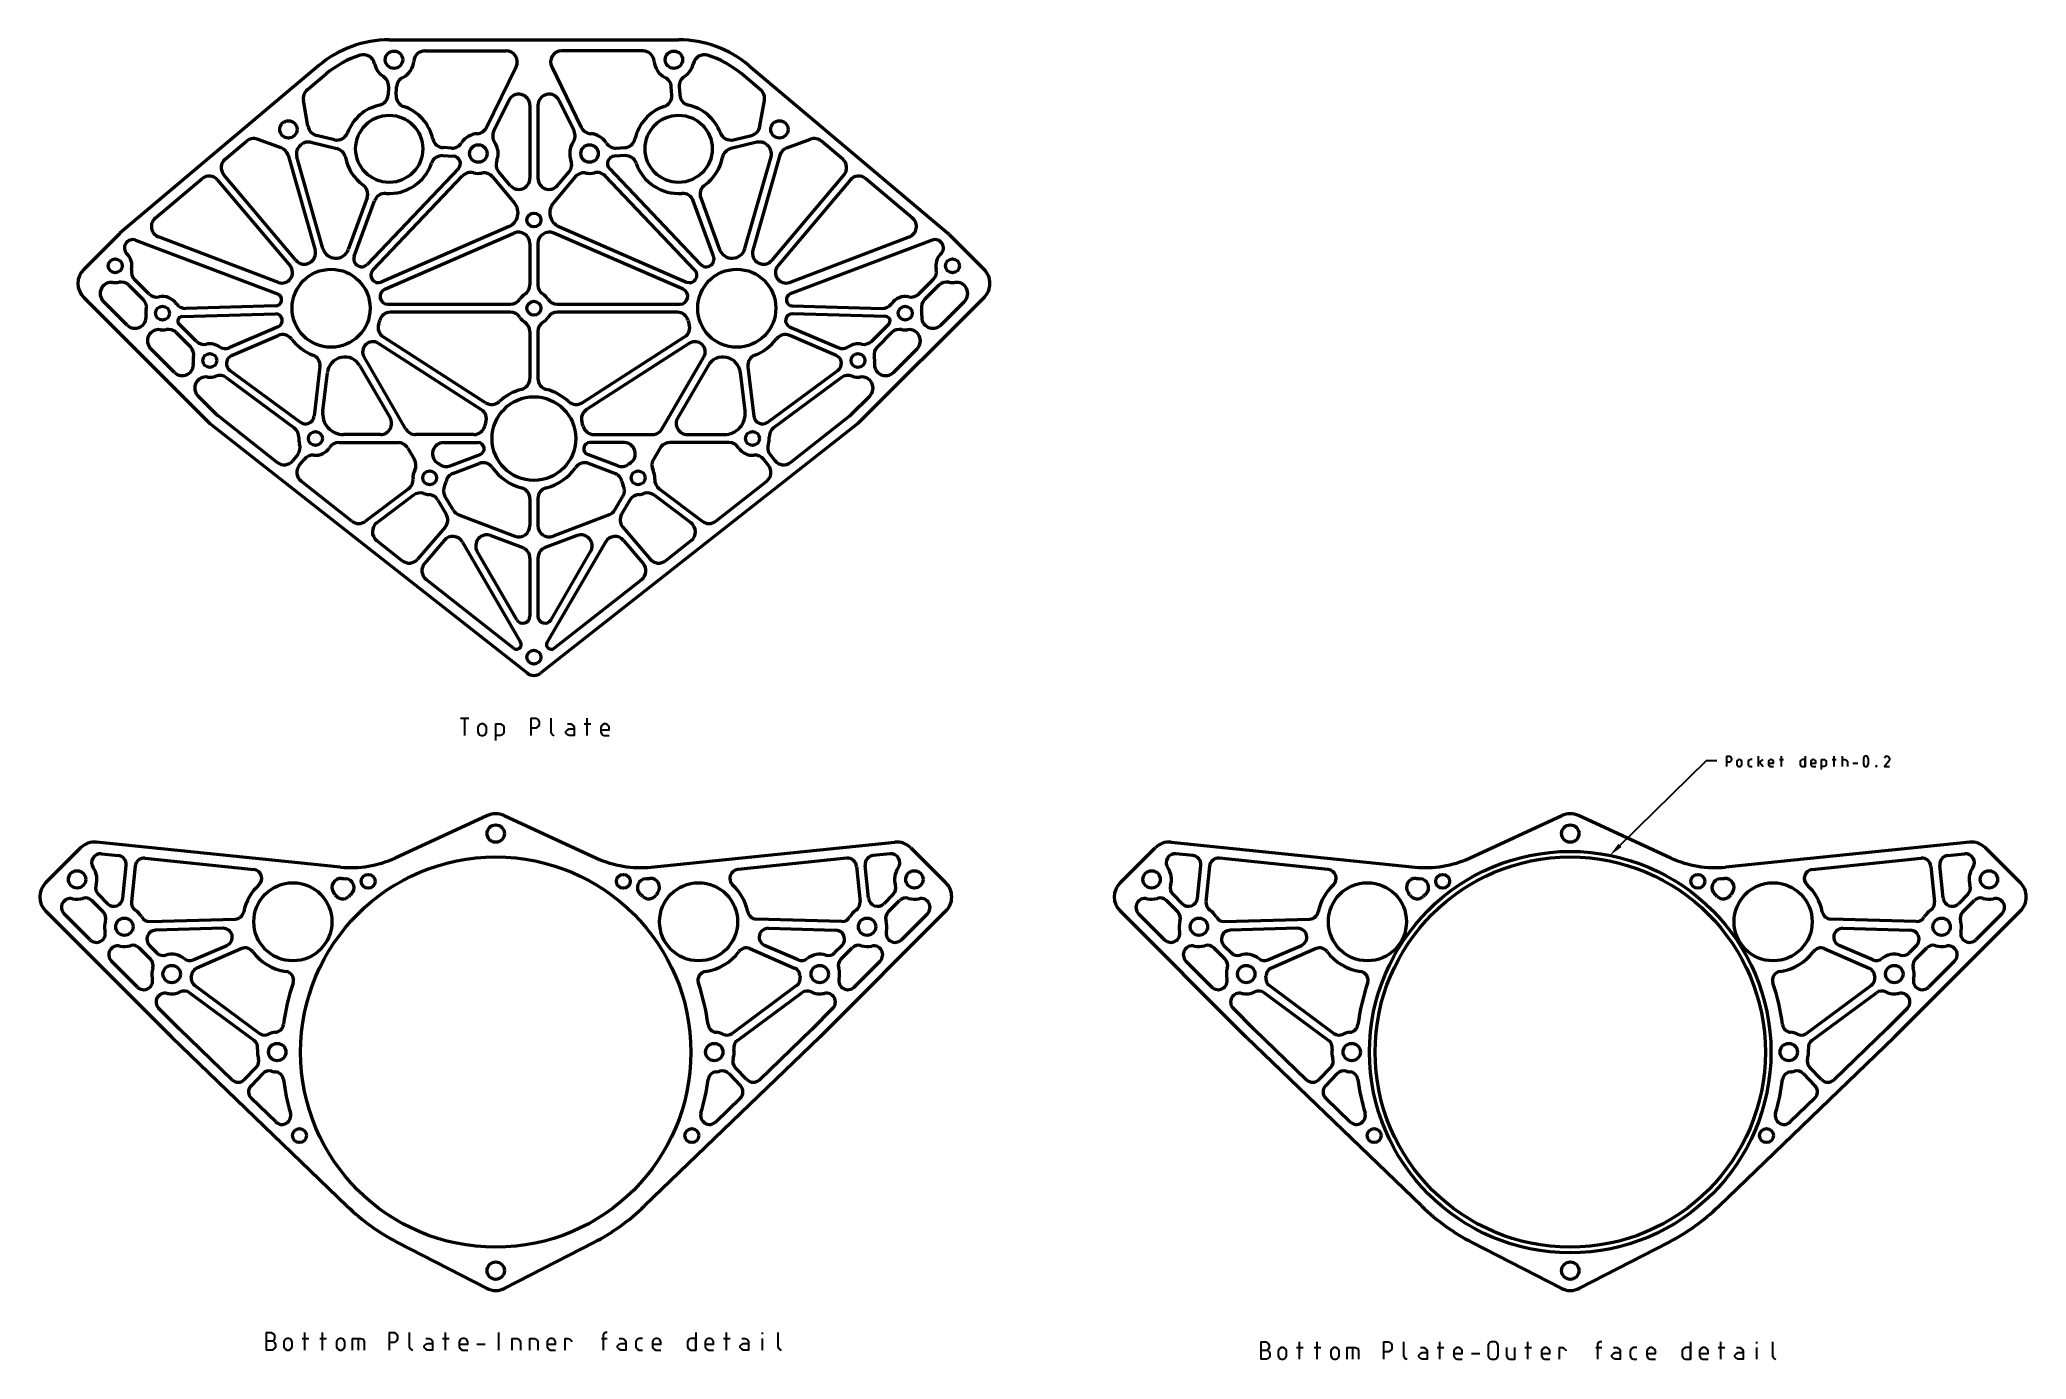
# Model space of a CAD drawing. Extents: x 6 to 572, y 15 to 390.
import ezdxf

# ---------------------------------------------------------------- set-up
doc = ezdxf.new("R2010")
doc.units = 0

msp = doc.modelspace()

# ---------------------------------------------------------------- linework, layer by layer
at = {"color": 7, "lineweight": 50}
for p, q in [((105.516983, 390.302979), (187.911743, 390.302979)), ((115.666931, 387.12796), (138.805222, 387.12796)), ((177.761795, 387.12796), (154.623489, 387.12796)), ((85.497681, 382.988007), (28.842033, 335.204865)), ((82.149994, 376.011139), (87.544647, 380.560974)), ((141.657822, 382.55896), (133.234192, 365.321442)), ((151.770889, 382.55896), (160.194534, 365.321442)), ((211.278717, 376.011139), (205.884079, 380.560974)), ((207.93103, 382.988007), (264.5867, 335.204865)), ((105.315292, 376.989014), (105.188644, 374.606598)), ((107.47142, 374.48526), (107.598068, 376.867645)), ((185.957306, 374.48526), (185.830658, 376.867645)), ((188.113434, 376.989014), (188.240082, 374.606598)), ((82.369942, 365.768341), (81.071587, 373.024902)), ((135.288055, 364.317749), (139.543762, 373.026306)), ((145.571365, 371.632263), (145.571365, 350.861206)), ((147.857361, 371.632263), (147.857361, 350.861206)), ((158.140656, 364.317749), (153.884964, 373.026306)), ((211.058777, 365.768341), (212.357132, 373.024902)), ((89.903023, 361.829437), (84.782059, 363.062531)), ((203.525696, 361.829437), (208.646667, 363.062531)), ((58.786156, 356.306152), (64.828339, 361.40213)), ((74.718987, 359.518219), (67.953705, 361.961304)), ((76.693878, 357.402588), (84.387604, 330.420624)), ((86.649681, 330.824066), (79.198494, 356.955475)), ((83.212662, 361.089081), (90.63974, 359.30072)), ((120.750763, 357.297028), (123.790009, 357.135468)), ((123.254517, 359.453156), (120.872116, 359.579803)), ((172.677948, 357.297028), (169.638702, 357.135468)), ((170.17421, 359.453156), (172.55661, 359.579803)), ((210.216064, 361.089081), (202.788971, 359.30072)), ((206.779037, 330.824066), (214.230225, 356.955475)), ((216.734833, 357.402588), (209.041107, 330.420624)), ((218.709732, 359.518219), (225.475006, 361.961304)), ((234.642578, 356.306152), (228.600372, 361.40213)), ((38.909004, 339.54187), (52.184578, 350.738434)), ((78.919601, 327.509613), (58.406067, 351.832153)), ((125.199669, 353.591003), (99.267029, 326.340881)), ((100.86132, 324.700134), (126.402199, 351.538574)), ((134.941788, 351.263855), (141.20105, 343.776703)), ((139.960449, 348.824799), (136.695633, 352.730072)), ((158.486938, 351.263855), (152.227676, 343.776703)), ((153.468262, 348.824799), (156.733078, 352.730072)), ((192.567398, 324.700134), (167.02652, 351.538574)), ((168.22905, 353.591003), (194.161697, 326.340881)), ((214.509125, 327.509613), (235.022644, 351.832153)), ((254.519714, 339.54187), (241.244141, 350.738434)), ((56.658592, 350.358337), (77.270775, 325.918823)), ((99.194016, 345.254761), (93.834946, 330.565125)), ((194.234711, 345.254761), (199.593781, 330.565125)), ((236.770126, 350.358337), (216.157944, 325.918823)), ((95.56501, 328.637299), (101.34156, 344.471283)), ((197.863708, 328.637299), (192.087158, 344.471283)), ((28.48941, 334.880951), (18.521332, 324.912842)), ((73.946335, 321.223694), (39.831322, 334.145691)), ((139.629623, 337.129181), (103.237206, 321.302185)), ((104.226486, 319.239594), (141.025345, 335.243347)), ((189.20224, 319.239594), (152.403381, 335.243347)), ((153.799103, 337.129181), (190.191513, 321.302185)), ((219.482391, 321.223694), (253.597397, 334.145691)), ((264.939301, 334.880951), (274.90741, 324.912842)), ((33.299171, 333.224792), (73.715721, 317.915894)), ((145.571365, 332.263062), (145.571365, 320.50296)), ((147.857361, 332.263062), (147.857361, 320.50296)), ((260.129547, 333.224792), (219.712997, 317.915894)), ((18.521332, 316.92041), (54.442352, 280.99939)), ((31.402855, 320.382965), (35.454239, 316.331573)), ((37.070686, 317.948029), (33.019302, 321.99939)), ((274.90741, 316.92041), (238.986359, 280.99939)), ((256.358032, 317.948029), (260.409424, 321.99939)), ((262.025879, 320.382965), (257.974487, 316.331573)), ((30.869179, 309.062714), (24.133987, 315.797913)), ((46.507416, 311.449768), (73.096397, 312.232483)), ((73.14579, 314.520935), (47.595688, 313.768799)), ((105.11145, 314.985718), (140.054123, 314.985718)), ((140.054123, 312.699707), (105.871185, 312.699707)), ((153.374603, 314.985718), (188.317276, 314.985718)), ((187.557541, 312.699707), (153.374603, 312.699707)), ((220.282928, 314.520935), (245.833038, 313.768799)), ((246.921295, 311.449768), (220.332321, 312.232483)), ((262.55954, 309.062714), (269.294739, 315.797913)), ((44.873245, 306.912567), (48.924629, 302.861206)), ((50.541077, 304.477631), (45.672249, 309.346466)), ((73.902771, 308.597534), (60.105415, 302.647034)), ((60.641449, 300.388672), (73.866737, 306.092468)), ((132.958649, 286.929504), (103.804459, 305.658966)), ((145.571365, 307.182465), (145.571365, 293.817932)), ((147.857361, 307.182465), (147.857361, 293.817932)), ((160.470078, 286.929504), (189.624268, 305.658966)), ((219.52594, 308.597534), (233.323303, 302.647034)), ((232.787262, 300.388672), (219.561981, 306.092468)), ((242.88765, 304.477631), (247.75647, 309.346466)), ((248.555481, 306.912567), (244.504089, 302.861206)), ((44.339561, 295.592316), (37.60437, 302.327515)), ((110.268341, 279.455933), (98.328415, 299.989624)), ((102.374725, 303.860382), (131.723053, 285.006165)), ((191.054001, 303.860382), (161.705658, 285.006165)), ((183.16037, 279.455933), (195.100311, 299.989624)), ((249.089157, 295.592316), (255.824341, 302.327515)), ((80.105598, 281.395264), (60.153084, 296.156738)), ((85.794144, 297.180328), (84.101517, 283.117889)), ((86.580902, 284.587433), (87.902985, 295.57135)), ((97.144547, 297.477936), (105.767899, 282.647888)), ((196.28418, 297.477936), (187.660828, 282.647888)), ((206.847824, 284.587433), (205.525742, 295.57135)), ((207.634583, 297.180328), (209.327209, 283.117889)), ((213.32312, 281.395264), (233.275635, 296.156738)), ((56.446556, 283.485321), (51.074753, 288.857117)), ((59.116753, 294.079834), (78.45034, 279.776245)), ((234.311966, 294.079834), (214.978378, 279.776245)), ((236.982162, 283.485321), (242.353973, 288.857117)), ((73.647278, 269.937439), (56.672607, 283.284698)), ((219.781448, 269.937439), (236.756104, 283.284698)), ((54.442352, 280.99939), (144.751862, 209.988571)), ((103.023186, 277.876892), (92.532158, 277.876892)), ((129.630356, 277.876892), (113.013046, 277.876892)), ((238.986359, 280.99939), (148.676849, 209.988571)), ((163.79837, 277.876892), (180.415665, 277.876892)), ((190.405533, 277.876892), (200.896561, 277.876892)), ((79.469109, 272.204834), (78.105614, 270.470795)), ((91.1446, 275.590881), (108.04483, 275.590881)), ((110.789543, 274.011902), (112.697746, 270.730255)), ((121.01181, 275.590881), (130.769333, 275.590881)), ((122.861008, 268.967133), (131.390442, 272.181885)), ((170.567719, 268.967133), (162.038284, 272.181885)), ((172.416901, 275.590881), (162.659393, 275.590881)), ((182.639175, 274.011902), (180.730972, 270.730255)), ((202.284119, 275.590881), (185.383881, 275.590881)), ((213.95961, 272.204834), (215.323105, 270.470795)), ((79.902618, 269.0578), (81.266113, 270.79184)), ((123.668648, 266.82428), (131.132431, 269.63739)), ((169.760071, 266.82428), (162.296295, 269.63739)), ((213.526093, 269.0578), (212.162613, 270.79184)), ((94.903397, 253.223648), (80.435974, 264.599457)), ((111.031052, 262.445618), (98.780266, 253.186554)), ((112.411812, 260.618713), (101.974472, 252.73024)), ((123.671158, 256.406372), (121.369797, 260.364136)), ((169.757553, 256.406372), (172.058914, 260.364136)), ((181.016907, 260.618713), (191.454254, 252.73024)), ((182.397675, 262.445618), (194.648453, 253.186554)), ((198.52533, 253.223648), (212.992752, 264.599457)), ((119.393608, 259.215027), (121.735443, 255.187653)), ((125.291229, 255.033218), (141.271713, 248.980164)), ((145.571365, 259.649902), (145.571365, 251.94931)), ((147.857361, 259.649902), (147.857361, 251.94931)), ((168.137497, 255.033218), (152.156998, 248.980164)), ((174.03511, 259.215027), (171.693283, 255.187653)), ((121.403564, 251.527954), (113.595245, 242.398636)), ((134.430298, 249.122772), (143.520996, 245.679413)), ((158.998428, 249.122772), (149.907715, 245.679413)), ((172.025162, 251.527954), (179.833481, 242.398636)), ((109.21991, 241.966492), (101.926361, 247.701447)), ((121.179123, 247.742386), (115.567192, 241.18103)), ((126.33667, 247.274673), (142.925735, 218.74556)), ((141.842407, 225.156296), (130.560944, 244.557632)), ((167.092056, 247.274673), (150.502975, 218.74556)), ((151.586319, 225.156296), (162.867783, 244.557632)), ((172.249603, 247.742386), (177.861526, 241.18103)), ((184.208801, 241.966492), (191.502365, 247.701447)), ((145.571365, 242.710281), (145.571365, 226.161652)), ((147.857361, 242.710281), (147.857361, 226.161652)), ((140.943268, 217.022263), (116.017532, 236.62149)), ((152.485458, 217.022263), (177.411194, 236.62149)), ((133.477524, 169.404968), (107.183388, 157.30545)), ((138.202469, 169.404968), (164.496613, 157.30545)), ((413.158661, 157.30545), (439.452789, 169.404968)), ((470.471893, 157.30545), (444.177734, 169.404968)), ((17.615051, 160.187988), (7.646973, 150.219894)), ((91.589676, 154.714249), (22.186386, 161.813934)), ((23.561417, 158.481689), (28.339783, 157.992889)), ((180.090332, 154.714249), (249.493622, 161.813934)), ((248.118591, 158.481689), (243.34021, 157.992889)), ((254.064941, 160.187988), (264.03302, 150.219894)), ((313.622253, 150.219894), (323.590332, 160.187988)), ((328.161652, 161.813934), (397.564941, 154.714249)), ((334.315063, 157.992889), (329.536682, 158.481689)), ((555.468872, 161.813934), (486.065613, 154.714249)), ((549.315491, 157.992889), (554.093872, 158.481689)), ((570.008301, 150.219894), (560.040222, 160.187988)), ((29.649994, 145.841431), (30.608116, 155.207581)), ((33.134926, 154.949112), (32.098961, 144.82196)), ((35.920227, 157.217438), (66.925896, 154.045685)), ((235.759781, 157.217438), (204.754105, 154.045685)), ((238.545074, 154.949112), (239.581039, 144.82196)), ((242.029999, 145.841431), (241.071884, 155.207581)), ((335.625275, 145.841431), (336.583374, 155.207581)), ((339.110199, 154.949112), (338.074219, 144.82196)), ((372.901184, 154.045685), (341.895508, 157.217438)), ((510.72937, 154.045685), (541.735046, 157.217438)), ((544.520325, 154.949112), (545.556335, 144.82196)), ((548.005249, 145.841431), (547.04718, 155.207581)), ((7.646973, 142.227463), (43.567993, 106.306442)), ((20.336655, 134.027908), (12.917793, 141.446777)), ((24.071983, 141.966919), (20.856796, 145.182098)), ((22.652847, 146.978149), (25.327133, 144.303864)), ((264.03302, 142.227463), (228.112, 106.306442)), ((249.027161, 146.978149), (246.352875, 144.303864)), ((247.608032, 141.966919), (250.823212, 145.182098)), ((251.343353, 134.027908), (258.762207, 141.446777)), ((349.543274, 106.306442), (313.622253, 142.227463)), ((318.893066, 141.446777), (326.31192, 134.027908)), ((330.047241, 141.966919), (326.832062, 145.182098)), ((328.628113, 146.978149), (331.302399, 144.303864)), ((534.08728, 106.306442), (570.008301, 142.227463)), ((555.002441, 146.978149), (552.328125, 144.303864)), ((553.583313, 141.966919), (556.798462, 145.182098)), ((564.737488, 141.446777), (557.318604, 134.027908)), ((37.308617, 139.220169), (61.655823, 139.936905)), ((58.190773, 137.293793), (38.959587, 136.727661)), ((234.371384, 139.220169), (210.02417, 139.936905)), ((213.489227, 137.293793), (232.720413, 136.727661)), ((343.283875, 139.220169), (367.631104, 139.936905)), ((364.166046, 137.293793), (344.934875, 136.727661)), ((540.34668, 139.220169), (515.999451, 139.936905)), ((519.464478, 137.293793), (538.695679, 136.727661)), ((37.542366, 128.496521), (34.327179, 131.7117)), ((37.238281, 132.392715), (39.338417, 130.292572)), ((49.723709, 128.304855), (59.2714, 132.422562)), ((63.529083, 131.492645), (50.729591, 125.972519)), ((208.150909, 131.492645), (220.950409, 125.972519)), ((221.956299, 128.304855), (212.4086, 132.422562)), ((234.441711, 132.392715), (232.341583, 130.292572)), ((234.137634, 128.496521), (237.352814, 131.7117)), ((343.517639, 128.496521), (340.30246, 131.7117)), ((343.213562, 132.392715), (345.31369, 130.292572)), ((355.698975, 128.304855), (365.246674, 132.422562)), ((369.504364, 131.492645), (356.704865, 125.972519)), ((514.126221, 131.492645), (526.925659, 125.972519)), ((527.93158, 128.304855), (518.38385, 132.422562)), ((540.416992, 132.392715), (538.316833, 130.292572)), ((540.112915, 128.496521), (543.328125, 131.7117)), ((33.807037, 120.557518), (26.388176, 127.976387)), ((237.872955, 120.557518), (245.291824, 127.976387)), ((332.363464, 127.976387), (339.782318, 120.557518)), ((551.26709, 127.976387), (543.848267, 120.557518)), ((67.025116, 105.332855), (48.642197, 118.933105)), ((50.152878, 120.975037), (68.535789, 107.374786)), ((221.52713, 120.975037), (203.144211, 107.374786)), ((204.654877, 105.332855), (223.037811, 118.933105)), ((373.000397, 105.332855), (354.617462, 118.933105)), ((356.128143, 120.975037), (374.511047, 107.374786)), ((527.50238, 120.975037), (509.119476, 107.374786)), ((510.630157, 105.332855), (529.013062, 118.933105)), ((45.775772, 108.588791), (39.858559, 114.505997)), ((225.904236, 108.588791), (231.821442, 114.505997)), ((345.833832, 114.505997), (351.751038, 108.588791)), ((537.796692, 114.505997), (531.879517, 108.588791)), ((60.734398, 94.171616), (45.809212, 108.555954)), ((210.945602, 94.171616), (225.870789, 108.555954)), ((351.784485, 108.555954), (366.709656, 94.171616)), ((531.846069, 108.555954), (516.920898, 94.171616)), ((43.567993, 106.306442), (93.537384, 58.147781)), ((228.112, 106.306442), (178.142624, 58.147781)), ((399.512634, 58.147781), (349.543274, 106.306442)), ((484.117889, 58.147781), (534.08728, 106.306442)), ((64.32589, 94.237885), (67.663437, 97.700912)), ((207.354111, 94.237885), (204.016571, 97.700912)), ((370.301147, 94.237885), (373.638702, 97.700912)), ((513.329407, 94.237885), (509.991821, 97.700912)), ((69.492317, 95.938309), (66.15477, 92.475281)), ((202.187683, 95.938309), (205.525238, 92.475281)), ((375.46759, 95.938309), (372.130035, 92.475281)), ((508.162964, 95.938309), (511.500488, 92.475281)), ((73.197311, 82.160309), (66.221046, 88.883789)), ((198.482697, 82.160309), (205.458954, 88.883789)), ((372.19632, 88.883789), (379.172577, 82.160309)), ((511.434235, 88.883789), (504.457947, 82.160309)), ((107.899429, 47.861191), (133.24968, 34.788025)), ((163.780579, 47.861191), (138.430328, 34.788025)), ((439.224945, 34.788025), (413.874695, 47.861191)), ((444.405609, 34.788025), (469.755859, 47.861191))]:
    msp.add_line(p, q, dxfattribs=at)
at = {"color": 7, "lineweight": 30}
for points in [[(125.787781, 197.164291), (128.168732, 197.164291)], [(126.978256, 197.164291), (126.978256, 192.164291)], [(135.787781, 195.49762), (135.787781, 190.735718)], [(135.787781, 195.49762), (137.216354, 195.49762), (137.692535, 195.259537), (137.930634, 195.021439), (138.168732, 194.545242), (138.168732, 193.116669), (137.930634, 192.640488), (137.692535, 192.40239), (137.216354, 192.164291), (135.787781, 192.164291)], [(145.787781, 197.164291), (145.787781, 192.164291)], [(145.787781, 197.164291), (147.216354, 197.164291), (147.692535, 196.926193), (147.930634, 196.688095), (148.168732, 196.211914), (148.168732, 195.259537), (147.930634, 194.78334), (147.692535, 194.545242), (147.216354, 194.307144), (145.787781, 194.307144)], [(151.502075, 197.164291), (151.502075, 193.116669), (151.740158, 192.640488), (151.978256, 192.40239), (152.454453, 192.164291)], [(156.263977, 195.49762), (157.216354, 195.49762), (157.692535, 195.259537), (157.930634, 195.021439), (158.168732, 194.545242), (158.168732, 192.164291), (156.740158, 192.164291), (156.263977, 192.40239), (155.787781, 192.878571), (155.787781, 193.354767), (156.263977, 193.830963), (156.740158, 194.069046), (158.168732, 194.069046)], [(161.025879, 195.49762), (162.930634, 195.49762)], [(161.740158, 197.164291), (161.740158, 192.164291)], [(165.787781, 193.830963), (168.168732, 193.830963), (168.168732, 194.545242), (167.930634, 195.021439), (167.692535, 195.259537), (167.216354, 195.49762), (166.740158, 195.49762), (166.263977, 195.259537), (166.025879, 195.021439), (165.787781, 194.545242), (165.787781, 193.116669), (166.025879, 192.640488), (166.263977, 192.40239), (166.740158, 192.164291), (168.168732, 192.164291)], [(455.948639, 160.871643), (480.569977, 185.114334), (483.569977, 185.114334)], [(486.284271, 186.328613), (486.284271, 183.328613)], [(486.284271, 186.328613), (487.141418, 186.328613), (487.427124, 186.18576), (487.569977, 186.042892), (487.71283, 185.757187), (487.71283, 185.18576), (487.569977, 184.90004), (487.427124, 184.757187), (487.141418, 184.614334), (486.284271, 184.614334)], [(493.569977, 185.328613), (492.998535, 185.328613), (492.71283, 185.18576), (492.569977, 185.042892), (492.427124, 184.757187), (492.427124, 183.90004), (492.569977, 183.614334), (492.71283, 183.471466), (492.998535, 183.328613), (493.569977, 183.328613)], [(495.284271, 186.328613), (495.284271, 183.328613)], [(495.284271, 184.328613), (496.71283, 185.328613)], [(495.71283, 184.614334), (496.71283, 183.328613)], [(498.284271, 184.328613), (499.71283, 184.328613), (499.71283, 184.757187), (499.569977, 185.042892), (499.427124, 185.18576), (499.141418, 185.328613), (498.855682, 185.328613), (498.569977, 185.18576), (498.427124, 185.042892), (498.284271, 184.757187), (498.284271, 183.90004), (498.427124, 183.614334), (498.569977, 183.471466), (498.855682, 183.328613), (499.71283, 183.328613)], [(501.427124, 185.328613), (502.569977, 185.328613)], [(501.855682, 186.328613), (501.855682, 183.328613)], [(508.71283, 186.328613), (508.71283, 183.328613), (508.71283, 185.328613), (507.855682, 185.328613), (507.569977, 185.18576), (507.427124, 185.042892), (507.284271, 184.757187), (507.284271, 183.90004), (507.427124, 183.614334), (507.569977, 183.471466), (507.855682, 183.328613), (508.71283, 183.328613)], [(510.284271, 184.328613), (511.71283, 184.328613), (511.71283, 184.757187), (511.569977, 185.042892), (511.427124, 185.18576), (511.141418, 185.328613), (510.855682, 185.328613), (510.569977, 185.18576), (510.427124, 185.042892), (510.284271, 184.757187), (510.284271, 183.90004), (510.427124, 183.614334), (510.569977, 183.471466), (510.855682, 183.328613), (511.71283, 183.328613)], [(513.284241, 185.328613), (513.284241, 182.471466)], [(513.284241, 185.328613), (514.141418, 185.328613), (514.427124, 185.18576), (514.570007, 185.042892), (514.71283, 184.757187), (514.71283, 183.90004), (514.570007, 183.614334), (514.427124, 183.471466), (514.141418, 183.328613), (513.284241, 183.328613)], [(516.427124, 185.328613), (517.569946, 185.328613)], [(516.855713, 186.328613), (516.855713, 183.328613)], [(519.284241, 186.328613), (519.284241, 183.328613)], [(519.284241, 185.328613), (520.141418, 185.328613), (520.427124, 185.18576), (520.570007, 185.042892), (520.71283, 184.757187), (520.71283, 183.328613)], [(522.284241, 184.328613), (523.71283, 184.328613)], [(531.855713, 186.328613), (531.570007, 186.18576), (531.427124, 186.042892), (531.284241, 185.757187)], [(531.855713, 186.328613), (532.141418, 186.328613), (532.427124, 186.18576), (532.570007, 186.042892), (532.71283, 185.757187), (532.71283, 185.18576), (532.570007, 184.90004), (531.284241, 183.328613), (532.71283, 183.328613)], [(70.471062, 22.167679), (70.471062, 17.167679)], [(70.471062, 22.167679), (71.899635, 22.167679), (72.613922, 21.691488), (72.852013, 21.215298), (72.852013, 20.501013), (72.613922, 20.024822), (72.375824, 19.786726)], [(70.471062, 19.786726), (72.375824, 19.786726), (72.852013, 19.310535), (73.090111, 18.834345), (73.090111, 18.12006), (72.852013, 17.643869), (72.613922, 17.405773), (72.137726, 17.167679), (70.471062, 17.167679)], [(80.70916, 20.501013), (82.613922, 20.501013)], [(81.423447, 22.167679), (81.423447, 17.167679)], [(85.70916, 20.501013), (87.613922, 20.501013)], [(86.423447, 22.167679), (86.423447, 17.167679)], [(94.994873, 20.501013), (94.994873, 17.167679)], [(94.994873, 20.501013), (97.375824, 20.501013), (98.090111, 20.262917), (98.328201, 19.548632), (98.328201, 17.167679)], [(96.661537, 20.501013), (96.661537, 17.167679)], [(105.471062, 22.167679), (105.471062, 17.167679)], [(105.471062, 22.167679), (106.899635, 22.167679), (107.375824, 21.929585), (107.613922, 21.691488), (107.85202, 21.215298), (107.85202, 20.262917), (107.613922, 19.786726), (107.375824, 19.548632), (106.899635, 19.310535), (105.471062, 19.310535)], [(111.185349, 22.167679), (111.185349, 18.12006), (111.423447, 17.643869), (111.661537, 17.405773), (112.137726, 17.167679)], [(115.94725, 20.501013), (116.899635, 20.501013), (117.375824, 20.262917), (117.613922, 20.024822), (117.85202, 19.548632), (117.85202, 17.167679), (116.423447, 17.167679), (115.94725, 17.405773), (115.471062, 17.881964), (115.471062, 18.358154), (115.94725, 18.834345), (116.423447, 19.072441), (117.85202, 19.072441)], [(120.709152, 20.501013), (122.613922, 20.501013)], [(121.423447, 22.167679), (121.423447, 17.167679)], [(125.471062, 18.834345), (127.85202, 18.834345), (127.85202, 19.548632), (127.613922, 20.024822), (127.375824, 20.262917), (126.899635, 20.501013), (126.423447, 20.501013), (125.94725, 20.262917), (125.709152, 20.024822), (125.471062, 19.548632), (125.471062, 18.12006), (125.709152, 17.643869), (125.94725, 17.405773), (126.423447, 17.167679), (127.85202, 17.167679)], [(130.471069, 18.834345), (132.85202, 18.834345)], [(136.66153, 22.167679), (136.66153, 17.167679)], [(140.471069, 20.501013), (140.471069, 17.167679)], [(140.471069, 20.501013), (141.899628, 20.501013), (142.375824, 20.262917), (142.613922, 20.024822), (142.85202, 19.548632), (142.85202, 17.167679)], [(145.471069, 20.501013), (145.471069, 17.167679)], [(145.471069, 20.501013), (146.899628, 20.501013), (147.375824, 20.262917), (147.613922, 20.024822), (147.85202, 19.548632), (147.85202, 17.167679)], [(150.471069, 18.834345), (152.85202, 18.834345), (152.85202, 19.548632), (152.613922, 20.024822), (152.375824, 20.262917), (151.899628, 20.501013), (151.423447, 20.501013), (150.94725, 20.262917), (150.709167, 20.024822), (150.471069, 19.548632), (150.471069, 18.12006), (150.709167, 17.643869), (150.94725, 17.405773), (151.423447, 17.167679), (152.85202, 17.167679)], [(155.471069, 20.501013), (155.471069, 17.167679)], [(155.471069, 20.501013), (156.423447, 20.501013), (156.899628, 20.262917), (157.375824, 19.786726), (157.375824, 19.548632)], [(165.94725, 20.501013), (167.613922, 20.501013)], [(167.613922, 22.167679), (167.137726, 22.167679), (166.66153, 21.929585), (166.423447, 21.453392), (166.423447, 17.167679)], [(170.94725, 20.501013), (171.899628, 20.501013), (172.375824, 20.262917), (172.613922, 20.024822), (172.85202, 19.548632), (172.85202, 17.167679), (171.423447, 17.167679), (170.94725, 17.405773), (170.471069, 17.881964), (170.471069, 18.358154), (170.94725, 18.834345), (171.423447, 19.072441), (172.85202, 19.072441)], [(177.613922, 20.501013), (176.66153, 20.501013), (176.185349, 20.262917), (175.94725, 20.024822), (175.709167, 19.548632), (175.709167, 18.12006), (175.94725, 17.643869), (176.185349, 17.405773), (176.66153, 17.167679), (177.613922, 17.167679)], [(180.471069, 18.834345), (182.85202, 18.834345), (182.85202, 19.548632), (182.613922, 20.024822), (182.375824, 20.262917), (181.899628, 20.501013), (181.423447, 20.501013), (180.94725, 20.262917), (180.709167, 20.024822), (180.471069, 19.548632), (180.471069, 18.12006), (180.709167, 17.643869), (180.94725, 17.405773), (181.423447, 17.167679), (182.85202, 17.167679)], [(192.85202, 22.167679), (192.85202, 17.167679), (192.85202, 20.501013), (191.423447, 20.501013), (190.94725, 20.262917), (190.709167, 20.024822), (190.471069, 19.548632), (190.471069, 18.12006), (190.709167, 17.643869), (190.94725, 17.405773), (191.423447, 17.167679), (192.85202, 17.167679)], [(195.471069, 18.834345), (197.85202, 18.834345), (197.85202, 19.548632), (197.613922, 20.024822), (197.375824, 20.262917), (196.899628, 20.501013), (196.423447, 20.501013), (195.94725, 20.262917), (195.709167, 20.024822), (195.471069, 19.548632), (195.471069, 18.12006), (195.709167, 17.643869), (195.94725, 17.405773), (196.423447, 17.167679), (197.85202, 17.167679)], [(200.709167, 20.501013), (202.613922, 20.501013)], [(201.423431, 22.167679), (201.423431, 17.167679)], [(205.947266, 20.501013), (206.899628, 20.501013), (207.375824, 20.262917), (207.613922, 20.024822), (207.85202, 19.548632), (207.85202, 17.167679), (206.423431, 17.167679), (205.947266, 17.405773), (205.471069, 17.881964), (205.471069, 18.358154), (205.947266, 18.834345), (206.423431, 19.072441), (207.85202, 19.072441)], [(211.66153, 22.167679), (211.66153, 21.691488)], [(211.66153, 20.501013), (211.66153, 17.167679)], [(216.185333, 22.167679), (216.185333, 18.12006), (216.423431, 17.643869), (216.66153, 17.405773), (217.137726, 17.167679)], [(353.658661, 19.574936), (353.658661, 14.574936)], [(353.658661, 19.574936), (355.087219, 19.574936), (355.801514, 19.098745), (356.039612, 18.622555), (356.039612, 17.90827), (355.801514, 17.432079), (355.563416, 17.193983)], [(353.658661, 17.193983), (355.563416, 17.193983), (356.039612, 16.717793), (356.277679, 16.241602), (356.277679, 15.527317), (356.039612, 15.051126), (355.801514, 14.813031), (355.325317, 14.574936), (353.658661, 14.574936)], [(363.896729, 17.90827), (365.801514, 17.90827)], [(364.611023, 19.574936), (364.611023, 14.574936)], [(368.896729, 17.90827), (370.801514, 17.90827)], [(369.611023, 19.574936), (369.611023, 14.574936)], [(378.182465, 17.90827), (378.182465, 14.574936)], [(378.182465, 17.90827), (380.563416, 17.90827), (381.27771, 17.670174), (381.515778, 16.955889), (381.515778, 14.574936)], [(379.849121, 17.90827), (379.849121, 14.574936)], [(388.65863, 19.574936), (388.65863, 14.574936)], [(388.65863, 19.574936), (390.087219, 19.574936), (390.563416, 19.336842), (390.801514, 19.098745), (391.039612, 18.622555), (391.039612, 17.670174), (390.801514, 17.193983), (390.563416, 16.955889), (390.087219, 16.717793), (388.65863, 16.717793)], [(394.372925, 19.574936), (394.372925, 15.527317), (394.611023, 15.051126), (394.849121, 14.813031), (395.325317, 14.574936)], [(399.134827, 17.90827), (400.087219, 17.90827), (400.563416, 17.670174), (400.801514, 17.432079), (401.039612, 16.955889), (401.039612, 14.574936), (399.611023, 14.574936), (399.134827, 14.813031), (398.65863, 15.289222), (398.65863, 15.765412), (399.134827, 16.241602), (399.611023, 16.479698), (401.039612, 16.479698)], [(403.896729, 17.90827), (405.801514, 17.90827)], [(404.611023, 19.574936), (404.611023, 14.574936)], [(408.65863, 16.241602), (411.039612, 16.241602), (411.039612, 16.955889), (410.801514, 17.432079), (410.563416, 17.670174), (410.087219, 17.90827), (409.611023, 17.90827), (409.134827, 17.670174), (408.896729, 17.432079), (408.65863, 16.955889), (408.65863, 15.527317), (408.896729, 15.051126), (409.134827, 14.813031), (409.611023, 14.574936), (411.039612, 14.574936)], [(423.65863, 17.90827), (423.65863, 15.527317), (423.896729, 15.051126), (424.134827, 14.813031), (424.611023, 14.574936), (426.039612, 14.574936), (426.039612, 17.90827)], [(428.896729, 17.90827), (430.801514, 17.90827)], [(429.611023, 19.574936), (429.611023, 14.574936)], [(433.65863, 16.241602), (436.039612, 16.241602), (436.039612, 16.955889), (435.801514, 17.432079), (435.563416, 17.670174), (435.087219, 17.90827), (434.611023, 17.90827), (434.134827, 17.670174), (433.896729, 17.432079), (433.65863, 16.955889), (433.65863, 15.527317), (433.896729, 15.051126), (434.134827, 14.813031), (434.611023, 14.574936), (436.039612, 14.574936)], [(438.65863, 17.90827), (438.65863, 14.574936)], [(438.65863, 17.90827), (439.611023, 17.90827), (440.087219, 17.670174), (440.563416, 17.193983), (440.563416, 16.955889)], [(449.134827, 17.90827), (450.801514, 17.90827)], [(450.801514, 19.574936), (450.325317, 19.574936), (449.849121, 19.336842), (449.611023, 18.860649), (449.611023, 14.574936)], [(454.134827, 17.90827), (455.087219, 17.90827), (455.563416, 17.670174), (455.801514, 17.432079), (456.039612, 16.955889), (456.039612, 14.574936), (454.611023, 14.574936), (454.134827, 14.813031), (453.65863, 15.289222), (453.65863, 15.765412), (454.134827, 16.241602), (454.611023, 16.479698), (456.039612, 16.479698)], [(460.801514, 17.90827), (459.849121, 17.90827), (459.372925, 17.670174), (459.134827, 17.432079), (458.896729, 16.955889), (458.896729, 15.527317), (459.134827, 15.051126), (459.372925, 14.813031), (459.849121, 14.574936), (460.801514, 14.574936)], [(463.65863, 16.241602), (466.039612, 16.241602), (466.039612, 16.955889), (465.801514, 17.432079), (465.563416, 17.670174), (465.087219, 17.90827), (464.611023, 17.90827), (464.134827, 17.670174), (463.896729, 17.432079), (463.65863, 16.955889), (463.65863, 15.527317), (463.896729, 15.051126), (464.134827, 14.813031), (464.611023, 14.574936), (466.039612, 14.574936)], [(476.039612, 19.574936), (476.039612, 14.574936), (476.039612, 17.90827), (474.611023, 17.90827), (474.134827, 17.670174), (473.896729, 17.432079), (473.65863, 16.955889), (473.65863, 15.527317), (473.896729, 15.051126), (474.134827, 14.813031), (474.611023, 14.574936), (476.039612, 14.574936)], [(478.65863, 16.241602), (481.039612, 16.241602), (481.039612, 16.955889), (480.801514, 17.432079), (480.563416, 17.670174), (480.087219, 17.90827), (479.611023, 17.90827), (479.134827, 17.670174), (478.896729, 17.432079), (478.65863, 16.955889), (478.65863, 15.527317), (478.896729, 15.051126), (479.134827, 14.813031), (479.611023, 14.574936), (481.039612, 14.574936)], [(483.896729, 17.90827), (485.801514, 17.90827)], [(484.611023, 19.574936), (484.611023, 14.574936)], [(489.134827, 17.90827), (490.087219, 17.90827), (490.563416, 17.670174), (490.801514, 17.432079), (491.039612, 16.955889), (491.039612, 14.574936), (489.611023, 14.574936), (489.134827, 14.813031), (488.65863, 15.289222), (488.65863, 15.765412), (489.134827, 16.241602), (489.611023, 16.479698), (491.039612, 16.479698)], [(494.849121, 19.574936), (494.849121, 19.098745)], [(494.849121, 17.90827), (494.849121, 14.574936)], [(499.372925, 19.574936), (499.372925, 15.527317), (499.611023, 15.051126), (499.849121, 14.813031), (500.325317, 14.574936)], [(413.65863, 16.241602), (416.039612, 16.241602)]]:
    msp.add_lwpolyline(points, dxfattribs=at)
for points in [[(131.740158, 195.49762), (131.263977, 195.259537), (131.025879, 195.021439), (130.787781, 194.545242), (130.787781, 193.116669), (131.025879, 192.640488), (131.263977, 192.40239), (131.740158, 192.164291), (132.216354, 192.164291), (132.692535, 192.40239), (132.930634, 192.640488), (133.168732, 193.116669), (133.168732, 194.545242), (132.930634, 195.021439), (132.692535, 195.259537), (132.216354, 195.49762)], [(489.855682, 185.328613), (489.569977, 185.18576), (489.427124, 185.042892), (489.284271, 184.757187), (489.284271, 183.90004), (489.427124, 183.614334), (489.569977, 183.471466), (489.855682, 183.328613), (490.141418, 183.328613), (490.427124, 183.471466), (490.569977, 183.614334), (490.71283, 183.90004), (490.71283, 184.757187), (490.569977, 185.042892), (490.427124, 185.18576), (490.141418, 185.328613)], [(525.855713, 186.328613), (525.570007, 186.18576), (525.427124, 185.90004), (525.284241, 185.471466), (525.284241, 184.18576), (525.427124, 183.757187), (525.570007, 183.471466), (525.855713, 183.328613), (526.141418, 183.328613), (526.427124, 183.471466), (526.570007, 183.757187), (526.71283, 184.18576), (526.71283, 185.471466), (526.570007, 185.90004), (526.427124, 186.18576), (526.141418, 186.328613)], [(528.998535, 183.614334), (528.855713, 183.471466), (528.998535, 183.328613), (529.141418, 183.471466)], [(76.423447, 20.501013), (75.94725, 20.262917), (75.70916, 20.024822), (75.471062, 19.548632), (75.471062, 18.12006), (75.70916, 17.643869), (75.94725, 17.405773), (76.423447, 17.167679), (76.899635, 17.167679), (77.375824, 17.405773), (77.613922, 17.643869), (77.852013, 18.12006), (77.852013, 19.548632), (77.613922, 20.024822), (77.375824, 20.262917), (76.899635, 20.501013)], [(91.423447, 20.501013), (90.94725, 20.262917), (90.70916, 20.024822), (90.471062, 19.548632), (90.471062, 18.12006), (90.70916, 17.643869), (90.94725, 17.405773), (91.423447, 17.167679), (91.899635, 17.167679), (92.375824, 17.405773), (92.613922, 17.643869), (92.852013, 18.12006), (92.852013, 19.548632), (92.613922, 20.024822), (92.375824, 20.262917), (91.899635, 20.501013)], [(359.611023, 17.90827), (359.134827, 17.670174), (358.896729, 17.432079), (358.658661, 16.955889), (358.658661, 15.527317), (358.896729, 15.051126), (359.134827, 14.813031), (359.611023, 14.574936), (360.087219, 14.574936), (360.563416, 14.813031), (360.801514, 15.051126), (361.039612, 15.527317), (361.039612, 16.955889), (360.801514, 17.432079), (360.563416, 17.670174), (360.087219, 17.90827)], [(374.611023, 17.90827), (374.134827, 17.670174), (373.896729, 17.432079), (373.65863, 16.955889), (373.65863, 15.527317), (373.896729, 15.051126), (374.134827, 14.813031), (374.611023, 14.574936), (375.087219, 14.574936), (375.563416, 14.813031), (375.801514, 15.051126), (376.039612, 15.527317), (376.039612, 16.955889), (375.801514, 17.432079), (375.563416, 17.670174), (375.087219, 17.90827)], [(419.372925, 19.574936), (418.896729, 19.336842), (418.65863, 19.098745), (418.420532, 18.622555), (418.420532, 15.527317), (418.65863, 15.051126), (418.896729, 14.813031), (419.372925, 14.574936), (420.325317, 14.574936), (420.801514, 14.813031), (421.039612, 15.051126), (421.27771, 15.527317), (421.27771, 18.622555), (421.039612, 19.098745), (420.801514, 19.336842), (420.325317, 19.574936)]]:
    msp.add_lwpolyline(points, close=True, dxfattribs=at)
at = {"color": 7, "lineweight": 50}
for centre, radius in [((106.865341, 384.615662), 2.4765), ((186.563385, 384.615662), 2.4765), ((105.516983, 359.251465), 9.5631), ((187.911743, 359.251465), 9.5631), ((76.806793, 364.77298), 2.4765), ((216.621933, 364.77298), 2.4765), ((130.881165, 357.903107), 2.4765), ((162.547546, 357.903107), 2.4765), ((146.714355, 338.963898), 1.9812), ((27.501579, 325.900696), 1.9812), ((88.950958, 313.842712), 11.1125), ((204.477753, 313.842712), 11.1125), ((265.927124, 325.900696), 1.9812), ((40.97197, 312.430298), 1.9812), ((146.714355, 313.842712), 1.9812), ((252.456757, 312.430298), 1.9812), ((54.442352, 298.9599), 1.9812), ((238.986359, 298.9599), 1.9812), ((146.714355, 276.733887), 11.90625), ((84.48436, 276.733887), 1.9812), ((208.944366, 276.733887), 1.9812), ((117.033768, 265.54718), 1.9812), ((176.394943, 265.54718), 1.9812), ((146.714355, 214.503906), 1.9812), ((135.839996, 164.270935), 2.4765), ((441.815277, 164.270935), 2.4765), ((441.815277, 102.040939), 57.15), ((16.62722, 151.207718), 2.4765), ((135.839996, 102.040939), 55.5625), ((255.05278, 151.207718), 2.4765), ((322.602478, 151.207718), 2.4765), ((441.815277, 102.040939), 55.5625), ((561.028076, 151.207718), 2.4765), ((78.076599, 139.14975), 11.1125), ((99.502266, 150.670013), 1.9812), ((172.177734, 150.670013), 1.9812), ((193.603394, 139.14975), 11.1125), ((384.05188, 139.14975), 11.1125), ((405.477539, 150.670013), 1.9812), ((478.153015, 150.670013), 1.9812), ((499.578674, 139.14975), 11.1125), ((30.09761, 137.737335), 2.4765), ((241.582397, 137.737335), 2.4765), ((336.072876, 137.737335), 2.4765), ((547.557678, 137.737335), 2.4765), ((43.567993, 124.266953), 2.4765), ((228.112, 124.266953), 2.4765), ((349.543274, 124.266953), 2.4765), ((534.08728, 124.266953), 2.4765), ((73.610001, 102.040939), 2.4765), ((198.070007, 102.040939), 2.4765), ((379.585266, 102.040939), 2.4765), ((504.045288, 102.040939), 2.4765), ((79.984756, 78.262589), 1.9812), ((191.695251, 78.262589), 1.9812), ((385.960022, 78.262589), 1.9812), ((497.670532, 78.262589), 1.9812), ((135.839996, 39.810944), 2.4765), ((441.815277, 39.810944), 2.4765)]:
    msp.add_circle(centre, radius, dxfattribs=at)
for centre, radius, start, end in [((105.516983, 359.251465), 31.0515, 90.000003, 130.144146), ((105.516983, 359.251465), 27.8765, 107.188474, 130.144146), ((98.217293, 382.849731), 3.175, 11.540992, 107.188474), ((115.666931, 383.952972), 3.175, 90.000003, 175.694226), ((138.805222, 383.952972), 3.175, 333.956122, 90.000003), ((154.623489, 383.952972), 3.175, 90.000003, 206.043875), ((177.761795, 383.952972), 3.175, 4.305769, 90.000003), ((187.911743, 359.251465), 31.0515, 49.855859, 90.000003), ((195.211426, 382.849731), 3.175, 72.811524, 168.459007), ((187.911743, 359.251465), 27.8765, 49.855859, 72.811524), ((106.865341, 384.615662), 5.6515, 191.540993, 237.668443), ((102.144768, 377.157562), 3.175, 356.957025, 57.668441), ((110.768593, 376.699097), 3.175, 116.245612, 176.957019), ((106.865341, 384.615662), 5.6515, 296.245607, 355.694231), ((186.563385, 384.615662), 5.6515, 184.305774, 243.754388), ((182.660126, 376.699097), 3.175, 3.042975, 63.754393), ((191.283951, 377.157562), 3.175, 122.331557, 183.042981), ((186.563385, 384.615662), 5.6515, 302.331559, 348.459008), ((84.19696, 373.584076), 3.175, 130.144146, 190.144137), ((102.01812, 374.775146), 3.175, 282.701568, 356.957025), ((110.641945, 374.316711), 3.175, 176.957019, 251.212483), ((142.396362, 371.632263), 3.175, 0, 153.956125), ((151.032364, 371.632263), 3.175, 26.043878, 179.999995), ((182.786774, 374.316711), 3.175, 288.787519, 3.042975), ((191.410599, 374.775146), 3.175, 183.042981, 257.298434), ((209.231766, 373.584076), 3.175, 349.855859, 49.855859), ((105.516983, 359.251465), 12.7381, 102.701566, 159.146481), ((105.516983, 359.251465), 12.7381, 12.701567, 71.212481), ((187.911743, 359.251465), 12.7381, 108.787517, 167.298435), ((187.911743, 359.251465), 12.7381, 20.853519, 77.298432), ((66.875298, 358.975067), 3.175, 70.144144, 130.144146), ((76.806793, 364.77298), 5.6515, 8.97076, 10.144141), ((85.525322, 366.149292), 3.175, 188.970765, 256.461415), ((90.646286, 364.916199), 3.175, 256.461415, 339.146481), ((121.040665, 362.750336), 3.175, 192.701565, 266.957025), ((130.881165, 357.903107), 5.6515, 93.244704, 147.668444), ((130.381577, 366.715454), 3.175, 273.244699, 333.956122), ((138.140671, 362.923737), 3.175, 153.956125, 214.667535), ((155.288055, 362.923737), 3.175, 325.33246, 26.043878), ((163.047134, 366.715454), 3.175, 206.043875, 266.755296), ((162.547546, 357.903107), 5.6515, 32.331558, 86.755301), ((172.388062, 362.750336), 3.175, 273.042977, 347.298433), ((202.782425, 364.916199), 3.175, 200.853519, 283.538587), ((207.903397, 366.149292), 3.175, 283.538587, 351.02924), ((216.621933, 364.77298), 5.6515, 169.855863, 171.029235), ((226.553421, 358.975067), 3.175, 49.855859, 109.855861), ((73.640579, 356.531982), 3.175, 15.915131, 70.144144), ((82.251793, 357.826111), 3.175, 128.089556, 195.915128), ((76.806793, 364.77298), 5.6515, 308.089555, 309.907201), ((82.469398, 358.002319), 3.175, 76.461413, 129.907206), ((89.896477, 356.213928), 3.175, 11.004312, 76.461413), ((105.516983, 359.251465), 12.7381, 191.004318, 234.212491), ((120.582222, 354.126495), 3.175, 86.957023, 161.212477), ((123.423065, 362.623688), 3.175, 266.957025, 327.668442), ((123.678543, 355.038574), 2.099843, 316.419063, 86.957023), ((130.881165, 357.903107), 5.6515, 339.184232, 34.66754), ((162.547546, 357.903107), 5.6515, 145.332465, 200.815761), ((170.005661, 362.623688), 3.175, 212.331556, 273.042977), ((169.750183, 355.038574), 2.099843, 93.042975, 223.580932), ((172.846497, 354.126495), 3.175, 18.787518, 93.042975), ((187.911743, 359.251465), 12.7381, 305.787515, 348.995688), ((203.532242, 356.213928), 3.175, 103.538585, 168.995682), ((210.95932, 358.002319), 3.175, 50.092799, 103.538585), ((216.621933, 364.77298), 5.6515, 230.092794, 231.910444), ((211.176926, 357.826111), 3.175, 344.084869, 51.910445), ((219.788147, 356.531982), 3.175, 109.855861, 164.084872), ((54.231544, 348.311371), 3.175, 40.144143, 130.144146), ((60.833115, 353.87912), 3.175, 130.144146, 220.144145), ((105.516983, 359.251465), 12.7381, 265.701568, 341.212482), ((128.702179, 349.349792), 3.175, 75.707647, 136.419068), ((130.881165, 357.903107), 5.6515, 255.707649, 280.60707), ((132.50589, 349.227417), 3.175, 39.895651, 100.607068), ((139.131546, 354.766479), 3.175, 159.184239, 219.895649), ((142.396362, 350.861206), 3.175, 219.895649, 0), ((151.032364, 350.861206), 3.175, 179.999995, 320.104349), ((154.29718, 354.766479), 3.175, 320.104349, 20.815768), ((160.922836, 349.227417), 3.175, 79.39293, 140.104351), ((162.547546, 357.903107), 5.6515, 259.392932, 284.292353), ((164.726547, 349.349792), 3.175, 43.580937, 104.292351), ((187.911743, 359.251465), 12.7381, 198.787523, 274.298434), ((232.595612, 353.87912), 3.175, 319.855857, 49.855859), ((239.197174, 348.311371), 3.175, 49.855859, 139.855855), ((96.211304, 346.342896), 3.175, 339.957025, 54.212485), ((104.324265, 343.383118), 3.175, 85.701566, 159.95702), ((189.104446, 343.383118), 3.175, 20.042975, 94.298432), ((197.217422, 346.342896), 3.175, 125.787509, 200.04298), ((40.955963, 337.114807), 3.175, 130.144146, 249.254459), ((137.928452, 341.040833), 4.26555, 293.504133, 39.895651), ((155.500259, 341.040833), 4.26555, 140.104351, 246.495869), ((252.472748, 337.114807), 3.175, 290.745543, 49.855859), ((32.485626, 330.884735), 5.6515, 130.144146, 135), ((142.321457, 332.263062), 3.249907, 0, 113.504131), ((151.107269, 332.263062), 3.249907, 66.495867, 179.999995), ((260.943085, 330.884735), 5.6515, 45.000001, 49.855859), ((32.462273, 331.01532), 2.362656, 69.254457, 225.875288), ((27.501579, 325.900696), 4.7625, 347.956354, 45.875283), ((81.341187, 329.551941), 3.167847, 220.144145, 15.915131), ((90.284332, 331.860474), 3.77952, 195.915128, 339.957025), ((97.655243, 327.874756), 2.224987, 159.95702, 316.419063), ((195.773483, 327.874756), 2.224987, 223.580932, 20.042975), ((203.144394, 331.860474), 3.77952, 200.04298, 344.084869), ((212.08754, 329.551941), 3.167847, 164.084872, 319.855857), ((260.966431, 331.01532), 2.362656, 314.124717, 110.745541), ((265.927124, 325.900696), 4.7625, 134.124712, 192.04364), ((22.517532, 320.916626), 5.6515, 135, 225), ((35.264366, 324.244476), 3.175, 167.95636, 225), ((74.999023, 324.002838), 2.971845, 249.254459, 40.144143), ((102.393616, 323.241943), 2.11525, 136.419068, 293.504133), ((191.03511, 323.241943), 2.11525, 246.495869, 43.580937), ((218.429703, 324.002838), 2.971845, 139.855855, 290.745543), ((258.164368, 324.244476), 3.175, 314.999999, 12.043646), ((270.911194, 320.916626), 5.6515, 314.999999, 45.000001), ((26.379051, 318.042969), 3.175, 81.869899, 225), ((27.501579, 325.900696), 4.7625, 261.8699, 282.04365), ((29.157791, 318.137878), 3.175, 45.000001, 102.043648), ((39.31575, 320.193085), 3.175, 225, 282.04365), ((40.97197, 312.430298), 4.7625, 34.642549, 102.043648), ((73.094154, 316.274933), 1.754754, 271.686194, 69.254457), ((105.11145, 317.204712), 2.218994, 113.504131, 269.999997), ((146.714355, 313.842712), 4.7625, 122.956355, 147.043646), ((142.396362, 320.50296), 3.175, 302.956354, 0), ((151.032364, 320.50296), 3.175, 179.999995, 237.043645), ((146.714355, 313.842712), 4.7625, 32.956356, 57.043646), ((188.317276, 317.204712), 2.218994, 269.999997, 66.495867), ((220.334564, 316.274933), 1.754754, 110.745541, 268.313808), ((252.456757, 312.430298), 4.7625, 77.95635, 145.357449), ((254.112976, 320.193085), 3.175, 257.956352, 314.999999), ((264.270935, 318.137878), 3.175, 77.95635, 135), ((265.927124, 325.900696), 4.7625, 257.956352, 278.130101), ((267.049683, 318.042969), 3.175, 314.999999, 98.1301), ((33.114243, 311.30777), 3.175, 225, 8.130103), ((33.209175, 314.086517), 3.175, 347.956354, 45.000001), ((40.97197, 312.430298), 4.7625, 167.95636, 188.130106), ((47.502258, 316.942413), 3.175, 214.642551, 271.686194), ((46.543686, 310.217896), 1.232394, 91.686192, 225), ((73.152168, 310.337952), 1.895369, 293.329458, 91.686192), ((105.871185, 309.524719), 3.175, 90.000003, 165.683819), ((140.054123, 318.160706), 3.175, 269.999997, 327.043644), ((140.054123, 309.524719), 3.175, 32.956356, 90.000003), ((146.714355, 313.842712), 4.7625, 212.956354, 237.043645), ((146.714355, 313.842712), 4.7625, 302.956354, 327.043644), ((153.374603, 318.160706), 3.175, 212.956354, 269.999997), ((153.374603, 309.524719), 3.175, 90.000003, 147.043646), ((187.557541, 309.524719), 3.175, 14.316185, 90.000003), ((220.27655, 310.337952), 1.895369, 88.313806, 246.670537), ((245.926453, 316.942413), 3.175, 268.313808, 325.357451), ((246.88504, 310.217896), 1.232394, 314.999999, 88.313806), ((260.219543, 314.086517), 3.175, 135, 192.04364), ((252.456757, 312.430298), 4.7625, 351.869897, 12.043646), ((260.314484, 311.30777), 3.175, 171.869894, 314.999999), ((39.849434, 304.572571), 3.175, 81.869899, 225), ((40.97197, 312.430298), 4.7625, 261.8699, 282.04365), ((42.628181, 304.667511), 3.175, 45.000001, 102.043648), ((75.1241, 303.177032), 3.175, 37.645646, 113.329463), ((105.520554, 308.3302), 3.175, 161.598369, 237.282182), ((88.950958, 313.842712), 14.2875, 341.598369, 345.683815), ((142.396362, 307.182465), 3.175, 0, 57.043646), ((151.032364, 307.182465), 3.175, 122.956355, 179.999995), ((187.908173, 308.3302), 3.175, 302.717816, 18.401631), ((204.477753, 313.842712), 14.2875, 194.316181, 198.401631), ((218.304626, 303.177032), 3.175, 66.670542, 142.354352), ((250.800537, 304.667511), 3.175, 77.95635, 135), ((252.456757, 312.430298), 4.7625, 257.956352, 278.130101), ((253.579285, 304.572571), 3.175, 314.999999, 98.1301), ((46.679565, 300.616119), 3.175, 347.956354, 45.000001), ((54.442352, 298.9599), 4.7625, 167.95636, 188.130106), ((52.78614, 306.722717), 3.175, 225, 282.04365), ((54.442352, 298.9599), 4.7625, 56.285817, 102.043648), ((58.848061, 305.562469), 3.175, 236.285822, 293.329458), ((61.614609, 298.132233), 2.457356, 113.329463, 233.504815), ((88.950958, 313.842712), 14.2875, 217.645648, 248.820428), ((82.641899, 297.559753), 3.175, 353.136611, 68.820426), ((92.843109, 294.976746), 4.975781, 30.177087, 173.136607), ((100.818085, 301.437317), 2.879976, 57.282184, 210.177082), ((192.610626, 301.437317), 2.879976, 329.822913, 122.717818), ((200.585617, 294.976746), 4.975781, 6.863389, 149.822918), ((210.786819, 297.559753), 3.175, 111.179572, 186.863393), ((204.477753, 313.842712), 14.2875, 291.179574, 322.354354), ((231.814117, 298.132233), 2.457356, 306.495184, 66.670542), ((234.580658, 305.562469), 3.175, 246.670537, 303.714183), ((238.986359, 298.9599), 4.7625, 77.95635, 123.714178), ((240.642578, 306.722717), 3.175, 257.956352, 314.999999), ((246.749161, 300.616119), 3.175, 135, 192.04364), ((238.986359, 298.9599), 4.7625, 351.869897, 12.043646), ((46.584625, 297.837372), 3.175, 225, 8.130103), ((53.319817, 291.102173), 3.175, 81.869899, 225), ((54.442352, 298.9599), 4.7625, 261.8699, 290.548458), ((57.228409, 291.527435), 3.175, 53.504816, 110.548456), ((236.200317, 291.527435), 3.175, 69.451542, 126.495185), ((238.986359, 298.9599), 4.7625, 249.451544, 278.130101), ((240.108902, 291.102173), 3.175, 314.999999, 98.1301), ((246.844086, 297.837372), 3.175, 171.869894, 314.999999), ((146.714355, 276.733887), 14.44625, 104.184495, 133.097697), ((142.396362, 293.817932), 3.175, 284.184497, 0), ((151.032364, 293.817932), 3.175, 179.999995, 255.815505), ((146.714355, 276.733887), 14.44625, 46.902308, 75.815503), ((58.242607, 285.281372), 2.54, 225, 231.821856), ((81.602577, 283.418671), 2.516975, 233.504815, 353.136611), ((92.532158, 283.871094), 5.994213, 173.136607, 269.999997), ((130.006958, 282.33493), 3.175, 341.466681, 57.282184), ((134.674744, 289.600769), 3.175, 237.282182, 313.097692), ((158.753983, 289.600769), 3.175, 226.902303, 302.717816), ((163.421753, 282.33493), 3.175, 122.717818, 198.533317), ((200.896561, 283.871094), 5.994213, 269.999997, 6.863389), ((211.826141, 283.418671), 2.516975, 186.863393, 306.495184), ((235.186111, 285.281372), 2.54, 308.178149, 314.999999), ((76.561996, 277.223846), 3.175, 356.461167, 53.504816), ((103.023186, 281.05191), 3.175, 269.999997, 30.177087), ((113.013046, 281.05191), 3.175, 210.177082, 269.999997), ((129.630356, 281.05191), 3.175, 269.999997, 345.815504), ((146.714355, 276.733887), 14.44625, 161.466683, 165.815505), ((146.714355, 276.733887), 14.44625, 14.184496, 18.533319), ((163.79837, 281.05191), 3.175, 194.184495, 269.999997), ((180.415665, 281.05191), 3.175, 269.999997, 329.822913), ((190.405533, 281.05191), 3.175, 149.822918, 269.999997), ((216.86673, 277.223846), 3.175, 126.495185, 183.538839), ((76.973259, 274.167328), 3.175, 321.821852, 18.865498), ((84.48436, 276.733887), 4.7625, 176.461161, 198.865497), ((83.761955, 268.829346), 3.175, 84.778207, 141.821857), ((84.48436, 276.733887), 4.7625, 264.778209, 327.043647), ((91.1446, 272.415894), 3.175, 90.000003, 147.043646), ((108.04483, 272.415894), 3.175, 30.177087, 90.000003), ((121.01181, 272.415894), 3.175, 90.000003, 239.922542), ((130.769333, 273.829834), 1.761085, 290.65158, 90.000003), ((162.659393, 273.829834), 1.761085, 90.000003, 249.348415), ((172.416901, 272.415894), 3.175, 300.07746, 90.000003), ((185.383881, 272.415894), 3.175, 90.000003, 149.822918), ((202.284119, 272.415894), 3.175, 32.956353, 90.000003), ((208.944366, 276.733887), 4.7625, 212.956354, 275.221793), ((209.666763, 268.829346), 3.175, 38.178148, 95.221791), ((216.45546, 274.167328), 3.175, 161.134503, 218.178143), ((208.944366, 276.733887), 4.7625, 341.134502, 3.538833), ((75.609772, 272.433289), 3.175, 231.821856, 321.821852), ((82.398468, 267.095276), 3.175, 141.821857, 231.821856), ((117.033768, 265.54718), 4.7625, 153.133442, 184.108204), ((109.953033, 269.134277), 3.175, 333.133442, 30.177087), ((117.033768, 265.54718), 4.7625, 53.625144, 59.92254), ((121.741234, 271.93811), 3.175, 233.625149, 290.65158), ((124.788422, 263.853271), 3.175, 110.651585, 167.678016), ((132.252197, 266.666412), 3.175, 34.842786, 110.651585), ((146.714355, 276.733887), 14.44625, 214.842784, 255.815505), ((146.714355, 276.733887), 14.44625, 284.184497, 325.157214), ((161.176514, 266.666412), 3.175, 69.34842, 145.157216), ((168.640289, 263.853271), 3.175, 12.32198, 69.34842), ((171.687485, 271.93811), 3.175, 249.348415, 306.374856), ((176.394943, 265.54718), 4.7625, 120.077458, 126.374851), ((183.475677, 269.134277), 3.175, 149.822918, 206.866558), ((176.394943, 265.54718), 4.7625, 355.891803, 26.866558), ((211.030258, 267.095276), 3.175, 308.178149, 38.178148), ((217.818939, 272.433289), 3.175, 218.178143, 308.178149), ((109.116669, 264.978577), 3.175, 307.08176, 4.108197), ((114.326187, 258.085754), 3.175, 70.055317, 127.081762), ((117.033768, 265.54718), 4.7625, 250.055319, 267.220732), ((116.648895, 257.619019), 3.175, 30.177087, 87.220737), ((124.11451, 261.960144), 3.175, 153.133442, 210.177082), ((117.033768, 265.54718), 4.7625, 333.133442, 347.67802), ((142.396362, 259.649902), 3.175, 0, 75.815503), ((151.032364, 259.649902), 3.175, 104.184495, 179.999995), ((176.394943, 265.54718), 4.7625, 192.321984, 206.866558), ((169.314209, 261.960144), 3.175, 329.822913, 26.866558), ((176.779816, 257.619019), 3.175, 92.779268, 149.822918), ((176.394943, 265.54718), 4.7625, 272.779263, 289.944683), ((179.102524, 258.085754), 3.175, 52.91824, 109.944681), ((184.312057, 264.978577), 3.175, 175.891796, 232.918238), ((118.99073, 253.59166), 3.175, 319.459573, 30.177087), ((126.415871, 258.00235), 3.175, 210.177082, 249.254459), ((167.012848, 258.00235), 3.175, 290.745543, 329.822913), ((174.437988, 253.59166), 3.175, 149.822918, 220.540433), ((96.865891, 255.719498), 3.175, 231.821856, 307.08176), ((103.888855, 250.197296), 3.175, 127.081762, 231.821856), ((133.305649, 246.153625), 3.175, 69.254457, 210.177082), ((142.396362, 251.94931), 3.175, 249.254459, 0), ((151.032364, 251.94931), 3.175, 179.999995, 290.745543), ((160.123062, 246.153625), 3.175, 329.822913, 110.745541), ((189.539871, 250.197296), 3.175, 308.178149, 52.91824), ((196.562836, 255.719498), 3.175, 232.918238, 308.178149), ((123.591957, 245.67868), 3.175, 30.177087, 139.459567), ((142.396362, 242.710281), 3.175, 0, 69.254457), ((151.032364, 242.710281), 3.175, 110.745541, 179.999995), ((169.836761, 245.67868), 3.175, 40.540427, 149.822918), ((111.182404, 244.462341), 3.175, 231.821856, 319.459573), ((117.980026, 239.11734), 3.175, 139.459567, 231.821856), ((175.4487, 239.11734), 3.175, 308.178149, 40.540427), ((182.246307, 244.462341), 3.175, 220.540433, 308.178149), ((143.571365, 226.161652), 2, 210.177082, 0), ((149.857361, 226.161652), 2, 179.999995, 329.822913), ((141.769791, 218.073395), 1.337171, 231.821856, 30.177087), ((151.658936, 218.073395), 1.337171, 149.822918, 308.178149), ((146.714355, 212.484421), 3.175, 231.821856, 308.178149), ((135.839996, 164.270935), 5.6515, 65.290004, 114.709995), ((441.815277, 164.270935), 5.6515, 65.290004, 114.709995), ((21.611267, 156.191772), 5.6515, 84.159194, 135), ((23.302933, 155.95488), 2.54, 84.159194, 215.416971), ((248.377075, 155.95488), 2.54, 324.583024, 95.840805), ((250.068726, 156.191772), 5.6515, 45.000001, 95.840805), ((327.586548, 156.191772), 5.6515, 84.159194, 135), ((329.278198, 155.95488), 2.54, 84.159194, 215.416971), ((554.352356, 155.95488), 2.54, 324.583024, 95.840805), ((556.044006, 156.191772), 5.6515, 45.000001, 95.840805), ((16.62722, 151.207718), 5.6515, 342.717748, 35.416976), ((28.081299, 155.466064), 2.54, 354.159194, 84.159194), ((35.661743, 154.690628), 2.54, 84.159194, 174.159196), ((66.667419, 151.518875), 2.54, 312.688209, 84.159194), ((94.642624, 184.558502), 30, 264.159195, 294.709996), ((177.037384, 184.558502), 30, 245.290005, 275.840806), ((205.012589, 151.518875), 2.54, 95.840805, 227.311786), ((236.01825, 154.690628), 2.54, 5.840806, 95.840805), ((243.598694, 155.466064), 2.54, 95.840805, 185.840804), ((255.05278, 151.207718), 5.6515, 144.583029, 197.282259), ((322.602478, 151.207718), 5.6515, 342.717748, 35.416976), ((334.05658, 155.466064), 2.54, 354.159194, 84.159194), ((341.637024, 154.690628), 2.54, 84.159194, 174.159196), ((372.6427, 151.518875), 2.54, 312.688209, 84.159194), ((400.617889, 184.558502), 30, 264.159195, 294.709996), ((483.012665, 184.558502), 30, 245.290005, 275.840806), ((510.987854, 151.518875), 2.54, 95.840805, 227.311786), ((541.99353, 154.690628), 2.54, 5.840806, 95.840805), ((549.573975, 155.466064), 2.54, 95.840805, 185.840804), ((561.028076, 151.207718), 5.6515, 144.583029, 197.282259), ((11.643173, 146.223679), 5.6515, 135, 225), ((24.448898, 148.7742), 2.54, 162.717741, 225), ((78.076599, 139.14975), 14.2875, 132.688214, 168.600091), ((91.747879, 148.961014), 2.54, 85.351021, 215.665303), ((78.076599, 139.14975), 14.2875, 32.607982, 35.665301), ((94.642624, 184.558502), 33.175, 265.351016, 267.311027), ((92.967087, 148.882843), 2.54, 312.466897, 87.311032), ((178.712921, 148.882843), 2.54, 92.688973, 227.533098), ((177.037384, 184.558502), 33.175, 272.688968, 274.648979), ((179.932114, 148.961014), 2.54, 324.334699, 94.648984), ((193.603394, 139.14975), 14.2875, 144.334697, 147.392013), ((193.603394, 139.14975), 14.2875, 11.399911, 47.311791), ((247.23111, 148.7742), 2.54, 314.999999, 17.282252), ((260.036804, 146.223679), 5.6515, 314.999999, 45.000001), ((317.618469, 146.223679), 5.6515, 135, 225), ((330.424164, 148.7742), 2.54, 162.717741, 225), ((384.05188, 139.14975), 14.2875, 132.688214, 168.600091), ((397.723145, 148.961014), 2.54, 85.351021, 215.665303), ((384.05188, 139.14975), 14.2875, 32.607982, 35.665301), ((400.617889, 184.558502), 33.175, 265.351016, 267.311027), ((398.942352, 148.882843), 2.54, 312.466897, 87.311032), ((484.688202, 148.882843), 2.54, 92.688973, 227.533098), ((483.012665, 184.558502), 33.175, 272.688968, 274.648979), ((485.907379, 148.961014), 2.54, 324.334699, 94.648984), ((499.578674, 139.14975), 14.2875, 144.334697, 147.392013), ((499.578674, 139.14975), 14.2875, 11.399911, 47.311791), ((553.20636, 148.7742), 2.54, 314.999999, 17.282252), ((566.012085, 146.223679), 5.6515, 314.999999, 45.000001), ((14.713844, 143.242828), 2.54, 76.491992, 225), ((16.62722, 151.207718), 5.6515, 256.491994, 287.282254), ((19.060745, 143.386047), 2.54, 45.000001, 107.282253), ((22.275932, 140.170868), 2.54, 342.717748, 45.000001), ((27.123184, 146.099915), 2.54, 225, 354.159194), ((34.625778, 144.563492), 2.54, 174.159196, 236.441441), ((30.09761, 137.737335), 5.6515, 29.40394, 56.441446), ((61.581085, 142.4758), 2.54, 271.686194, 348.600089), ((92.251709, 148.217896), 2.54, 212.607987, 313.348158), ((135.839996, 102.040939), 60.96, 132.466902, 133.34816), ((135.839996, 102.040939), 60.96, 46.651842, 47.533103), ((179.428299, 148.217896), 2.54, 226.65184, 327.392018), ((210.098907, 142.4758), 2.54, 191.399909, 268.313808), ((241.582397, 137.737335), 5.6515, 123.558559, 150.596054), ((237.05423, 144.563492), 2.54, 303.558554, 5.840806), ((244.556824, 146.099915), 2.54, 185.840804, 314.999999), ((249.404083, 140.170868), 2.54, 135, 197.282259), ((252.619263, 143.386047), 2.54, 72.717746, 135), ((255.05278, 151.207718), 5.6515, 252.717747, 283.508008), ((256.966156, 143.242828), 2.54, 314.999999, 103.508006), ((320.689117, 143.242828), 2.54, 76.491992, 225), ((322.602478, 151.207718), 5.6515, 256.491994, 287.282254), ((325.036011, 143.386047), 2.54, 45.000001, 107.282253), ((328.25119, 140.170868), 2.54, 342.717748, 45.000001), ((333.09845, 146.099915), 2.54, 225, 354.159194), ((340.601044, 144.563492), 2.54, 174.159196, 236.441441), ((336.072876, 137.737335), 5.6515, 29.40394, 56.441446), ((367.556366, 142.4758), 2.54, 271.686194, 348.600089), ((398.22699, 148.217896), 2.54, 212.607987, 313.348158), ((441.815277, 102.040939), 60.96, 132.466902, 133.34816), ((441.815277, 102.040939), 60.96, 46.651842, 47.533103), ((485.403564, 148.217896), 2.54, 226.65184, 327.392018), ((516.074219, 142.4758), 2.54, 191.399909, 268.313808), ((547.557678, 137.737335), 5.6515, 123.558559, 150.596054), ((543.02948, 144.563492), 2.54, 303.558554, 5.840806), ((550.532104, 146.099915), 2.54, 185.840804, 314.999999), ((555.379333, 140.170868), 2.54, 135, 197.282259), ((558.594543, 143.386047), 2.54, 72.717746, 135), ((561.028076, 151.207718), 5.6515, 252.717747, 283.508008), ((562.941406, 143.242828), 2.54, 314.999999, 103.508006), ((22.132706, 135.823959), 2.54, 225, 13.508007), ((30.09761, 137.737335), 5.6515, 162.717741, 193.508005), ((37.233879, 141.759064), 2.54, 209.403946, 271.686194), ((39.034332, 134.188766), 2.54, 91.686192, 225), ((58.265518, 134.754898), 2.54, 293.329458, 91.686192), ((213.41449, 134.754898), 2.54, 88.313806, 246.670537), ((232.64566, 134.188766), 2.54, 314.999999, 88.313806), ((234.446121, 141.759064), 2.54, 268.313808, 330.59606), ((241.582397, 137.737335), 5.6515, 346.491993, 17.282252), ((249.547302, 135.823959), 2.54, 166.491995, 314.999999), ((328.107971, 135.823959), 2.54, 225, 13.508007), ((336.072876, 137.737335), 5.6515, 162.717741, 193.508005), ((343.209167, 141.759064), 2.54, 209.403946, 271.686194), ((345.009613, 134.188766), 2.54, 91.686192, 225), ((364.240784, 134.754898), 2.54, 293.329458, 91.686192), ((519.389771, 134.754898), 2.54, 88.313806, 246.670537), ((538.620972, 134.188766), 2.54, 314.999999, 88.313806), ((540.421387, 141.759064), 2.54, 268.313808, 330.59606), ((547.557678, 137.737335), 5.6515, 346.491993, 17.282252), ((555.522583, 135.823959), 2.54, 166.491995, 314.999999), ((28.184227, 129.77243), 2.54, 76.491992, 225), ((30.09761, 137.737335), 5.6515, 256.491994, 287.282254), ((32.531128, 129.915649), 2.54, 45.000001, 107.282253), ((41.134468, 132.088623), 2.54, 225, 287.282254), ((64.534966, 129.160309), 2.54, 36.415567, 113.329463), ((78.076599, 139.14975), 14.2875, 216.415558, 261.956384), ((193.603394, 139.14975), 14.2875, 278.043611, 323.584433), ((207.145035, 129.160309), 2.54, 66.670542, 143.584442), ((230.545532, 132.088623), 2.54, 252.717747, 314.999999), ((239.148865, 129.915649), 2.54, 72.717746, 135), ((241.582397, 137.737335), 5.6515, 252.717747, 283.508008), ((243.495773, 129.77243), 2.54, 314.999999, 103.508006), ((334.159485, 129.77243), 2.54, 76.491992, 225), ((336.072876, 137.737335), 5.6515, 256.491994, 287.282254), ((338.506409, 129.915649), 2.54, 45.000001, 107.282253), ((347.109741, 132.088623), 2.54, 225, 287.282254), ((370.510254, 129.160309), 2.54, 36.415567, 113.329463), ((384.05188, 139.14975), 14.2875, 216.415558, 261.956384), ((499.578674, 139.14975), 14.2875, 278.043611, 323.584433), ((513.1203, 129.160309), 2.54, 66.670542, 143.584442), ((536.520813, 132.088623), 2.54, 252.717747, 314.999999), ((545.124146, 129.915649), 2.54, 72.717746, 135), ((547.557678, 137.737335), 5.6515, 252.717747, 283.508008), ((549.471069, 129.77243), 2.54, 314.999999, 103.508006), ((35.746315, 126.700478), 2.54, 342.717748, 45.000001), ((43.567993, 124.266953), 5.6515, 162.717741, 193.508005), ((43.567993, 124.266953), 5.6515, 51.047208, 107.282253), ((48.717819, 130.637192), 2.54, 231.047203, 293.329458), ((51.735474, 123.640175), 2.54, 113.329463, 175.611718), ((75.721985, 122.487801), 2.54, 341.216213, 81.956389), ((195.958008, 122.487801), 2.54, 98.043616, 198.78378), ((219.944519, 123.640175), 2.54, 4.388286, 66.670542), ((222.962189, 130.637192), 2.54, 246.670537, 308.952792), ((228.112, 124.266953), 5.6515, 72.717746, 128.952797), ((235.933685, 126.700478), 2.54, 135, 197.282259), ((228.112, 124.266953), 5.6515, 346.491993, 17.282252), ((341.721588, 126.700478), 2.54, 342.717748, 45.000001), ((349.543274, 124.266953), 5.6515, 162.717741, 193.508005), ((349.543274, 124.266953), 5.6515, 51.047208, 107.282253), ((354.693085, 130.637192), 2.54, 231.047203, 293.329458), ((357.710754, 123.640175), 2.54, 113.329463, 175.611718), ((381.697266, 122.487801), 2.54, 341.216213, 81.956389), ((501.933289, 122.487801), 2.54, 98.043616, 198.78378), ((525.9198, 123.640175), 2.54, 4.388286, 66.670542), ((528.937439, 130.637192), 2.54, 246.670537, 308.952792), ((534.08728, 124.266953), 5.6515, 72.717746, 128.952797), ((541.908936, 126.700478), 2.54, 135, 197.282259), ((534.08728, 124.266953), 5.6515, 346.491993, 17.282252), ((35.603088, 122.353569), 2.54, 225, 13.508007), ((41.65461, 116.302048), 2.54, 76.491992, 225), ((43.567993, 124.266953), 5.6515, 256.491994, 295.787069), ((47.131523, 116.89119), 2.54, 53.504816, 115.787061), ((51.663559, 123.01696), 2.54, 171.222556, 233.504815), ((43.567993, 124.266953), 5.6515, 351.222561, 355.611714), ((135.839996, 102.040939), 60.96, 161.21622, 172.618975), ((135.839996, 102.040939), 60.96, 7.381019, 18.783787), ((220.016449, 123.01696), 2.54, 306.495184, 8.777439), ((228.112, 124.266953), 5.6515, 184.388282, 188.777444), ((224.548477, 116.89119), 2.54, 64.212931, 126.495185), ((228.112, 124.266953), 5.6515, 244.212939, 283.508008), ((230.025391, 116.302048), 2.54, 314.999999, 103.508006), ((236.076904, 122.353569), 2.54, 166.491995, 314.999999), ((341.578369, 122.353569), 2.54, 225, 13.508007), ((347.629883, 116.302048), 2.54, 76.491992, 225), ((349.543274, 124.266953), 5.6515, 256.491994, 295.787069), ((353.106812, 116.89119), 2.54, 53.504816, 115.787061), ((357.638824, 123.01696), 2.54, 171.222556, 233.504815), ((349.543274, 124.266953), 5.651502, 351.222562, 355.611713), ((441.815277, 102.040939), 60.96, 161.21622, 172.618975), ((441.815277, 102.040939), 60.96, 7.381019, 18.783787), ((525.991699, 123.01696), 2.54, 306.495184, 8.777439), ((534.08728, 124.266953), 5.6515, 184.388282, 188.777444), ((530.523743, 116.89119), 2.54, 64.212931, 126.495185), ((534.08728, 124.266953), 5.6515, 244.212939, 283.508008), ((536.000671, 116.302048), 2.54, 314.999999, 103.508006), ((542.052185, 122.353569), 2.54, 166.491995, 314.999999), ((47.571823, 110.384842), 2.54, 225, 226.057135), ((73.610001, 102.040939), 5.6515, 95.209886, 115.787061), ((72.866173, 110.198593), 2.54, 275.209888, 352.618981), ((198.813828, 110.198593), 2.54, 187.381025, 264.790114), ((198.070007, 102.040939), 5.6515, 64.212931, 84.790112), ((224.108185, 110.384842), 2.54, 313.94286, 314.999999), ((353.547089, 110.384842), 2.54, 225, 226.057135), ((379.585266, 102.040939), 5.6515, 95.209886, 115.787061), ((378.841461, 110.198593), 2.54, 275.209888, 352.618981), ((504.789093, 110.198593), 2.54, 187.381025, 264.790114), ((504.045288, 102.040939), 5.6515, 64.212931, 84.790112), ((530.083435, 110.384842), 2.54, 313.94286, 314.999999), ((65.514435, 103.290939), 2.54, 351.222561, 53.504816), ((73.610001, 102.040939), 5.6515, 171.222556, 198.339394), ((70.046471, 109.416702), 2.54, 233.504815, 295.787069), ((201.63353, 109.416702), 2.54, 244.212939, 306.495184), ((198.070007, 102.040939), 5.6515, 341.660607, 8.777439), ((206.165558, 103.290939), 2.54, 126.495185, 188.777444), ((371.489716, 103.290939), 2.54, 351.222561, 53.504816), ((379.585266, 102.040939), 5.6515, 171.222556, 198.339394), ((376.021729, 109.416702), 2.54, 233.504815, 295.787069), ((507.608795, 109.416702), 2.54, 244.212939, 306.495184), ((504.045288, 102.040939), 5.6515, 341.660607, 8.777439), ((512.140869, 103.290939), 2.54, 126.495185, 188.777444), ((65.834549, 99.463531), 2.54, 316.057141, 18.339393), ((71.321198, 94.17569), 2.54, 73.774888, 136.057136), ((73.610001, 102.040939), 5.6515, 253.77489, 264.790114), ((72.866173, 93.883286), 2.54, 7.381019, 84.790112), ((198.813828, 93.883286), 2.54, 95.209886, 172.618975), ((198.070007, 102.040939), 5.6515, 275.209888, 286.225112), ((200.358795, 94.17569), 2.54, 43.942859, 106.22511), ((205.845459, 99.463531), 2.54, 161.660606, 223.942864), ((371.809814, 99.463531), 2.54, 316.057141, 18.339393), ((377.296478, 94.17569), 2.54, 73.774888, 136.057136), ((379.585266, 102.040939), 5.6515, 253.77489, 264.790114), ((378.841461, 93.883286), 2.54, 7.381019, 84.790112), ((504.789093, 93.883286), 2.54, 95.209886, 172.618975), ((504.045288, 102.040939), 5.6515, 275.209888, 286.225112), ((506.334076, 94.17569), 2.54, 43.942859, 106.22511), ((511.82074, 99.463531), 2.54, 161.660606, 223.942864), ((62.497009, 96.000488), 2.54, 226.057135, 316.057141), ((67.983658, 90.712662), 2.54, 136.057136, 226.057135), ((135.839996, 102.040939), 60.96, 187.381025, 196.515775), ((135.839996, 102.040939), 60.96, 343.48422, 352.618981), ((203.69635, 90.712662), 2.54, 313.94286, 43.942859), ((209.182983, 96.000488), 2.54, 223.942864, 313.94286), ((368.47229, 96.000488), 2.54, 226.057135, 316.057141), ((373.958923, 90.712662), 2.54, 136.057136, 226.057135), ((441.815277, 102.040939), 60.96, 187.381025, 196.515775), ((441.815277, 102.040939), 60.96, 343.48422, 352.618981), ((509.671631, 90.712662), 2.54, 313.94286, 43.942859), ((515.158264, 96.000488), 2.54, 223.942864, 313.94286), ((74.959915, 83.989197), 2.54, 226.057135, 16.51578), ((196.720093, 83.989197), 2.54, 163.484225, 313.94286), ((380.935181, 83.989197), 2.54, 226.057135, 16.51578), ((502.695374, 83.989197), 2.54, 163.484225, 313.94286), ((135.839996, 102.040939), 60.96, 226.057135, 242.719778), ((135.839996, 102.040939), 60.96, 297.280217, 313.94286), ((441.815277, 102.040939), 60.96, 226.057135, 242.719778), ((441.815277, 102.040939), 60.96, 297.280217, 313.94286), ((135.839996, 39.810944), 5.6515, 242.719778, 297.280217), ((441.815277, 39.810944), 5.6515, 242.719778, 297.280217)]:
    msp.add_arc(centre, radius, start, end, dxfattribs=at)
at = {"color": 7, "lineweight": 30}
msp.add_solid([(455.499237, 161.328079), (453.099091, 158.065903), (456.398071, 160.415222)], dxfattribs=at)

doc.saveas('drawing.dxf')
